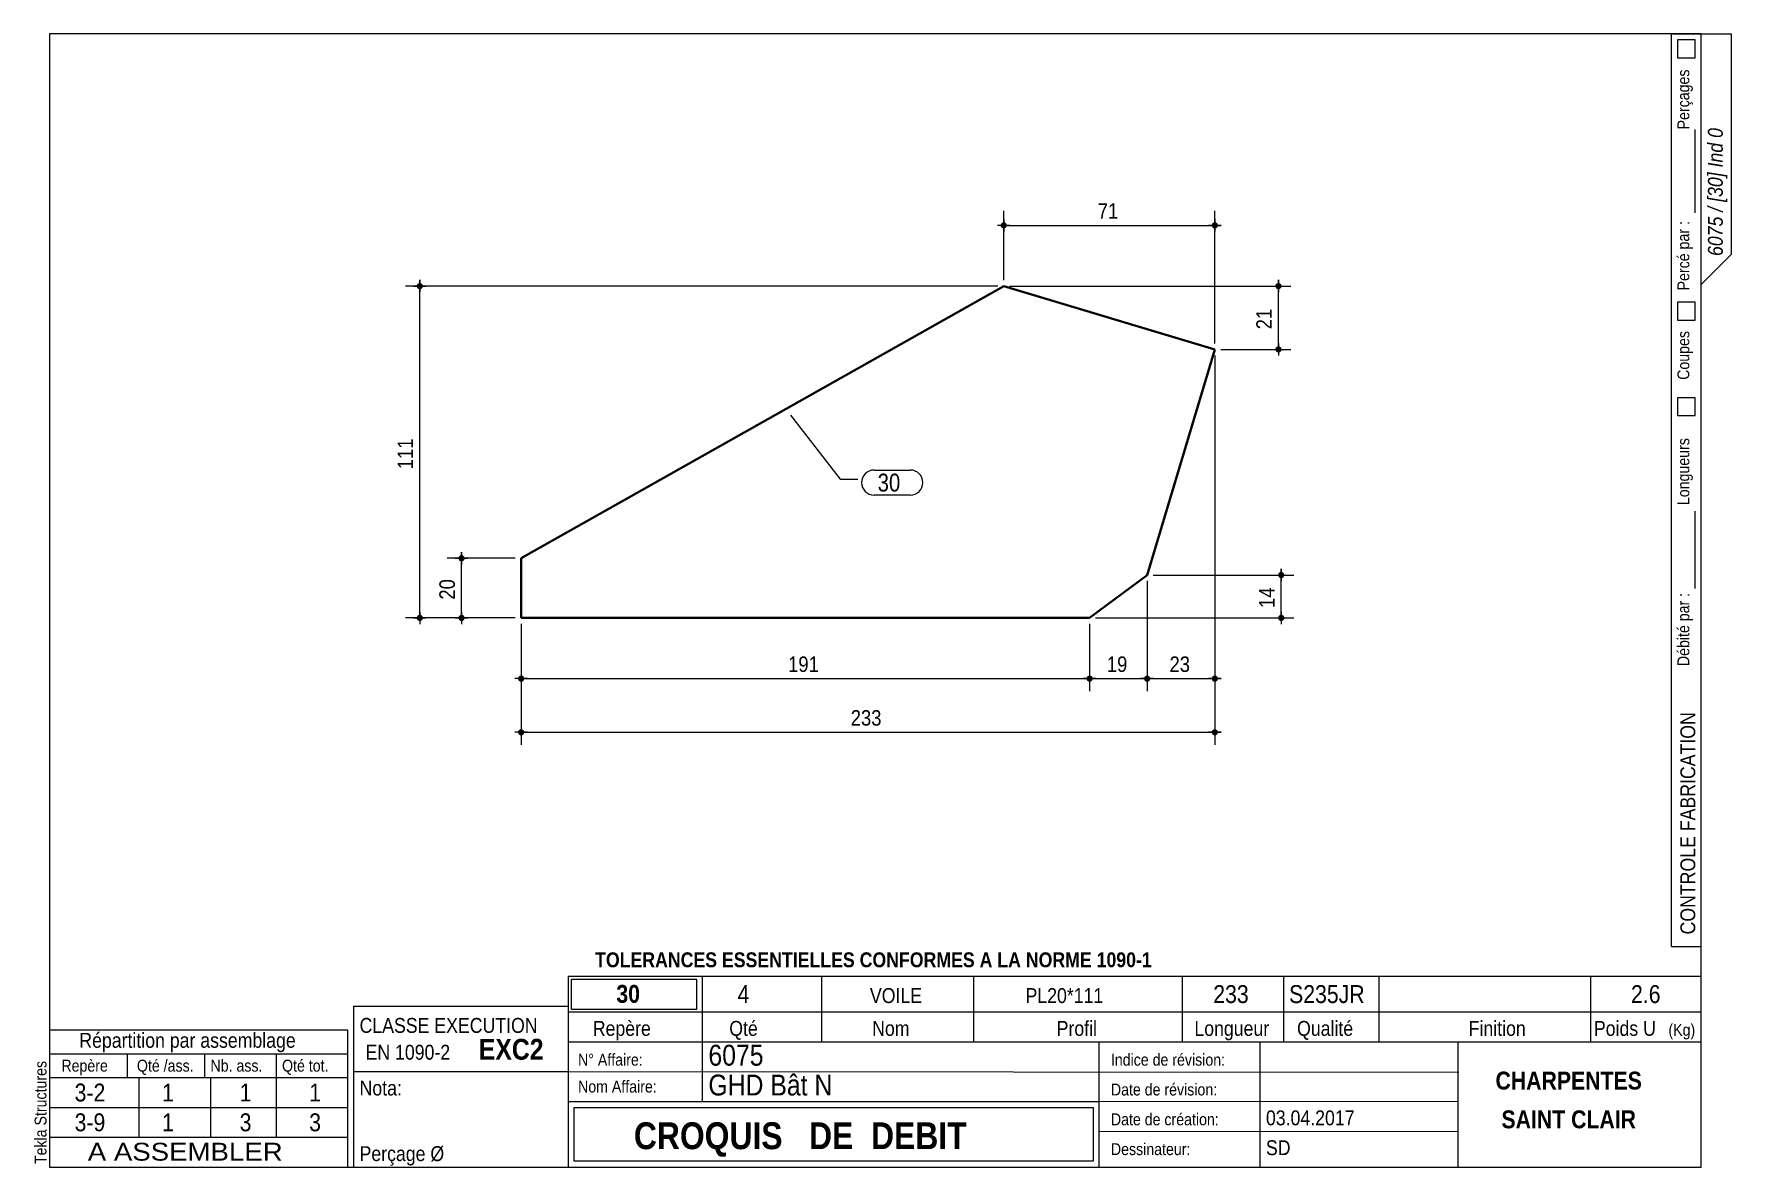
# Model space of a CAD drawing. Header units: millimetres. Extents: x 2 to 287, y 5 to 195.
import ezdxf

# ---------------------------------------------------------------- set-up
doc = ezdxf.new("R2010")
doc.units = ezdxf.units.MM
for name, color, linetype, lineweight in [('Autre type objet', 1, 'Continuous', 0), ('Cotation', 7, 'Continuous', 0), ('Feuille dessin', 5, 'Continuous', 0), ('Piece', 2, 'Continuous', 0), ('Repère pièce', 3, 'Continuous', 0)]:
    doc.layers.add(name, color=color, linetype=linetype, lineweight=lineweight)
doc.styles.add('ARIAL', font='ARIAL.TTF')
doc.styles.add('ARIAL_BOLD', font='ARIALBD.TTF')
doc.styles.add('ARIAL_ITALIC', font='ARIALI.TTF')
doc.styles.add('COMIC_SANS_MS', font='COMIC.TTF')

# ---------------------------------------------------------------- blocks, each defined once
blk = doc.blocks.new('*A1')
at = {"layer": 'Piece', "color": 2, "linetype": 'Continuous', "lineweight": 40}
for p, q in [((165.024998, 152.716762), (84.1, 107.083241)), ((200.429021, 142.097575), (165.024998, 152.716762)), ((189.080539, 104.267361), (200.429021, 142.097575)), ((84.1, 107.083241), (84.10052, 97.083238)), ((179.425531, 97.083238), (189.080539, 104.267361)), ((84.10052, 97.083238), (179.425531, 97.083238))]:
    blk.add_line(p, q, dxfattribs=at)
blk = doc.blocks.new('*A2')
at = {"layer": 'Feuille dessin', "linetype": 'Continuous', "lineweight": 0}
for p, q in [((282, 195), (5, 195)), ((5, 195), (5, 5)), ((282, 5), (282, 195)), ((5, 5), (282, 5))]:
    blk.add_line(p, q, dxfattribs=at)
at = {"layer": 'Feuille dessin', "style": 'ARIAL', "width": 0.85}
blk.add_text('Tekla Structures', height=2, rotation=90, dxfattribs=at).set_placement((4.5, 5.5))
blk = doc.blocks.new('*A3')
at = {"layer": 'Autre type objet', "linetype": 'Continuous', "lineweight": 0}
for p, q in [((56, 32), (92, 32)), ((56, 32), (56, 5)), ((92, 32), (92, 5)), ((56, 21), (92, 21)), ((56, 5), (92, 5))]:
    blk.add_line(p, q, dxfattribs=at)
at = {"layer": 'Autre type objet', "width": 0.85}
for s, height, style, p in [('CLASSE EXECUTION', 2.5, 'ARIAL', (57, 27.5)), ('EXC2', 3.5, 'ARIAL_BOLD', (77, 23)), ('EN 1090-2', 2.5, 'ARIAL', (58, 23)), ('Nota:', 2.5, 'ARIAL', (57, 17)), ('Perçage Ø', 2.5, 'ARIAL', (57, 6))]:
    blk.add_text(s, height=height, dxfattribs=dict(at, style=style)).set_placement(p)
blk = doc.blocks.new('*A4')
at = {"layer": 'Autre type objet', "linetype": 'Continuous', "lineweight": 0}
for p, q in [((5, 28), (55, 28)), ((5, 28), (5, 20)), ((55, 28), (55, 20)), ((5, 24), (55, 24)), ((18, 24), (18, 20)), ((31, 24), (31, 20)), ((43, 24), (43, 20)), ((5, 20), (55, 20)), ((5, 20), (5, 15)), ((20, 20), (20, 15)), ((32, 20), (32, 15)), ((43, 20), (43, 15)), ((55, 20), (55, 15)), ((5, 15), (55, 15)), ((5, 15), (5, 10)), ((20, 15), (20, 10)), ((32, 15), (32, 10)), ((43, 15), (43, 10)), ((55, 15), (55, 10)), ((5, 10), (55, 10))]:
    blk.add_line(p, q, dxfattribs=at)
at = {"layer": 'Autre type objet', "style": 'ARIAL', "width": 0.85}
for s, height, p in [('Répartition par assemblage', 2.5, (10, 25)), ('Repère', 2, (7, 21)), ('Qté /ass.', 2, (19.663086, 21)), ('Nb. ass.', 2, (32, 21)), ('Qté tot.', 2, (44, 21)), ('3-2', 3, (9.215576, 16)), ('1', 3, (23.885986, 16)), ('1', 3, (36.889404, 16)), ('1', 3, (48.551514, 16)), ('3-9', 3, (9.215576, 11)), ('1', 3, (23.885986, 11)), ('3', 3, (36.889404, 11)), ('3', 3, (48.551514, 11))]:
    blk.add_text(s, height=height, dxfattribs=at).set_placement(p)
blk = doc.blocks.new('*A5')
at = {"layer": 'Autre type objet', "linetype": 'Continuous', "lineweight": 0}
for p, q in [((277, 42), (277, 195)), ((277, 195), (287, 195)), ((278, 194), (278, 191)), ((281, 194), (278, 194)), ((281, 191), (281, 194)), ((282, 42), (282, 195)), ((287, 195), (287, 158)), ((278, 191), (281, 191)), ((281, 165), (281, 179)), ((287, 158), (282, 153)), ((278, 150), (278, 147)), ((281, 150), (278, 150)), ((281, 147), (281, 150)), ((278, 147), (281, 147)), ((278, 134), (278, 131)), ((281, 134), (278, 134)), ((281, 131), (281, 134)), ((278, 131), (281, 131)), ((281, 102), (281, 115)), ((277, 42), (282, 42))]:
    blk.add_line(p, q, dxfattribs=at)
at = {"layer": 'Autre type objet', "width": 0.85}
for s, height, style, p in [('Perçages', 2, 'ARIAL', (280, 179)), ('6075 / [30] Ind 0', 2.5, 'ARIAL_ITALIC', (285.619109, 157.760245)), ('Percé par :', 2, 'ARIAL', (280, 152)), ('Coupes', 2, 'ARIAL', (280, 137)), ('Longueurs', 2, 'ARIAL', (280, 116)), ('Débité par :', 2, 'ARIAL', (280, 89)), ('CONTROLE FABRICATION', 2.5, 'ARIAL', (281, 44))]:
    blk.add_text(s, height=height, rotation=90, dxfattribs=dict(at, style=style)).set_placement(p)
blk = doc.blocks.new('*A6')
at = {"layer": 'Autre type objet', "linetype": 'Continuous', "lineweight": 0}
for p, q in [((92, 37), (282, 37)), ((92, 37), (92, 31)), ((114.5, 31), (114.5, 37)), ((134.5, 31), (134.5, 37)), ((160, 31), (160, 37)), ((195, 31), (195, 37)), ((212, 31), (212, 37)), ((228, 31), (228, 37)), ((263.5, 31), (263.5, 37)), ((282, 31), (282, 37)), ((92.51953, 36.5), (113.5, 36.5)), ((92.51953, 31.394341), (92.51953, 36.5)), ((113.5, 36.5), (113.5, 31.394341)), ((113.5, 31.394341), (92.51953, 31.394341)), ((92, 31), (282, 31)), ((92, 31), (92, 5)), ((114.5, 16), (114.5, 31)), ((134.5, 26), (134.5, 31)), ((160, 26), (160, 31)), ((195, 26), (195, 31)), ((212, 26), (212, 31)), ((228, 26), (228, 31)), ((263.5, 26), (263.5, 31)), ((282, 5), (282, 31)), ((92, 26), (282, 26)), ((181, 26), (181, 5)), ((208, 26), (208, 5)), ((241.262466, 5), (241.262466, 26)), ((92, 21), (241.327069, 20.935451)), ((92, 16), (181, 16)), ((93, 15), (180, 15)), ((93, 6), (93, 15)), ((180, 15), (180, 6)), ((181, 16), (241.297815, 16.021151)), ((181, 11), (241.217807, 10.969512)), ((180, 6), (93, 6)), ((92, 5), (282, 5))]:
    blk.add_line(p, q, dxfattribs=at)
at = {"layer": 'Autre type objet', "width": 0.85}
for s, height, style, p in [('TOLERANCES ESSENTIELLES CONFORMES A LA NORME 1090-1', 2.5, 'ARIAL_BOLD', (96.5, 38.5)), ('30', 3, 'ARIAL_BOLD', (100.064045, 32.540141)), ('4', 3, 'ARIAL', (120.389893, 32.5)), ('VOILE', 2.5, 'ARIAL', (142.58667, 32.5)), ('PL20*111', 2.5, 'ARIAL', (168.683716, 32.5)), ('233', 3, 'ARIAL', (200.165771, 32.5)), ('S235JR', 3, 'ARIAL', (212.880127, 32.5)), ('2.6', 3, 'ARIAL', (270.222412, 32.5)), ('Repère', 2.5, 'ARIAL', (96.112978, 27)), ('Qté', 2.5, 'ARIAL', (119, 27)), ('Nom', 2.5, 'ARIAL', (142.961426, 27)), ('Profil', 2.5, 'ARIAL', (173.903564, 27)), ('Longueur', 2.5, 'ARIAL', (197, 27)), ('Qualité', 2.5, 'ARIAL', (214.218018, 27)), ('Finition', 2.5, 'ARIAL', (243, 27)), ('Poids U', 2.5, 'ARIAL', (264, 27)), ('(Kg)', 2, 'ARIAL', (276.5, 27)), ('N° Affaire:', 2, 'ARIAL', (93.640566, 22)), ('6075', 3.5, 'ARIAL', (115.5, 22)), ('Indice de révision:', 2, 'ARIAL', (183, 22)), ('GHD Bât N', 3.5, 'ARIAL', (115.5, 17)), ('CHARPENTES', 3, 'ARIAL_BOLD', (247.5, 18)), ('Nom Affaire:', 2, 'ARIAL', (93.640566, 17.5)), ('Date de révision:', 2, 'ARIAL', (183, 17)), ('03.04.2017', 2.5, 'ARIAL', (209, 12)), ('SAINT CLAIR', 3, 'ARIAL_BOLD', (248.5, 11.5)), ('CROQUIS   DE  DEBIT', 4.5, 'ARIAL_BOLD', (103, 8)), ('Date de création:', 2, 'ARIAL', (183, 12)), ('Dessinateur:', 2, 'ARIAL', (183, 7)), ('SD', 2.5, 'ARIAL', (209, 7))]:
    blk.add_text(s, height=height, dxfattribs=dict(at, style=style)).set_placement(p)
blk = doc.blocks.new('*A7')
at = {"layer": 'Autre type objet', "linetype": 'Continuous', "lineweight": 0}
for p, q in [((5, 10), (55, 10)), ((5, 10), (5, 5)), ((55, 10), (55, 5)), ((5, 5), (55, 5))]:
    blk.add_line(p, q, dxfattribs=at)
at = {"layer": 'Autre type objet', "style": 'ARIAL', "width": 1.105}
blk.add_text('A ASSEMBLER', height=3, dxfattribs=at).set_placement((11.423651, 6.073465))
blk = doc.blocks.new('*A8')
at = {"layer": 'Cotation'}
for points in [[(67.07, 152.2), (67.05, 152.2), (67.02, 152.2), (67, 152.21), (66.97, 152.21), (66.95, 152.22), (66.92, 152.23), (66.9, 152.24), (66.88, 152.25), (66.85, 152.26), (66.83, 152.27), (66.81, 152.28), (66.79, 152.3), (66.77, 152.31), (66.75, 152.33), (66.73, 152.35), (66.71, 152.37), (66.7, 152.39), (66.68, 152.41), (66.67, 152.43), (66.65, 152.45), (66.64, 152.47), (66.63, 152.49), (66.62, 152.52), (66.61, 152.54), (66.6, 152.57), (66.6, 152.59), (66.59, 152.62), (66.59, 152.64), (66.58, 152.67), (66.58, 152.69), (66.58, 152.72), (66.58, 152.74), (66.58, 152.77), (66.59, 152.79), (66.59, 152.82), (66.6, 152.84), (66.6, 152.87), (66.61, 152.89), (66.62, 152.92), (66.63, 152.94), (66.64, 152.96), (66.65, 152.98), (66.67, 153.01), (66.68, 153.03), (66.7, 153.05), (66.71, 153.07), (66.73, 153.08), (66.75, 153.1), (66.77, 153.12), (66.79, 153.13), (66.81, 153.15), (66.83, 153.16), (66.85, 153.18), (66.88, 153.19), (66.9, 153.2), (66.92, 153.21), (66.95, 153.21), (66.97, 153.22), (67, 153.23), (67.02, 153.23), (67.05, 153.23), (67.07, 153.24), (67.1, 153.24), (67.13, 153.24), (67.15, 153.23), (67.18, 153.23), (67.2, 153.23), (67.23, 153.22), (67.25, 153.21), (67.28, 153.21), (67.3, 153.2), (67.32, 153.19), (67.35, 153.18), (67.37, 153.16), (67.39, 153.15), (67.41, 153.13), (67.43, 153.12), (67.45, 153.1), (67.47, 153.08), (67.49, 153.07), (67.5, 153.05), (67.52, 153.03), (67.53, 153.01), (67.55, 152.98), (67.56, 152.96), (67.57, 152.94), (67.58, 152.92), (67.59, 152.89), (67.6, 152.87), (67.6, 152.84), (67.61, 152.82), (67.61, 152.79), (67.62, 152.77), (67.62, 152.74), (67.62, 152.72), (67.62, 152.69), (67.62, 152.67), (67.61, 152.64), (67.61, 152.62), (67.6, 152.59), (67.6, 152.57), (67.59, 152.54), (67.58, 152.52), (67.57, 152.49), (67.56, 152.47), (67.55, 152.45), (67.53, 152.43), (67.52, 152.41), (67.5, 152.39), (67.49, 152.37), (67.47, 152.35), (67.45, 152.33), (67.43, 152.31), (67.41, 152.3), (67.39, 152.28), (67.37, 152.27), (67.35, 152.26), (67.32, 152.25), (67.3, 152.24), (67.28, 152.23), (67.25, 152.22), (67.23, 152.21), (67.2, 152.21), (67.18, 152.2), (67.15, 152.2), (67.13, 152.2), (67.1, 152.2)], [(67.07, 96.56), (67.05, 96.57), (67.02, 96.57), (67, 96.57), (66.97, 96.58), (66.95, 96.59), (66.92, 96.59), (66.9, 96.6), (66.88, 96.61), (66.85, 96.62), (66.83, 96.64), (66.81, 96.65), (66.79, 96.67), (66.77, 96.68), (66.75, 96.7), (66.73, 96.72), (66.71, 96.73), (66.7, 96.75), (66.68, 96.77), (66.67, 96.79), (66.65, 96.82), (66.64, 96.84), (66.63, 96.86), (66.62, 96.88), (66.61, 96.91), (66.6, 96.93), (66.6, 96.96), (66.59, 96.98), (66.59, 97.01), (66.58, 97.03), (66.58, 97.06), (66.58, 97.08), (66.58, 97.11), (66.58, 97.13), (66.59, 97.16), (66.59, 97.18), (66.6, 97.21), (66.6, 97.23), (66.61, 97.26), (66.62, 97.28), (66.63, 97.31), (66.64, 97.33), (66.65, 97.35), (66.67, 97.37), (66.68, 97.39), (66.7, 97.41), (66.71, 97.43), (66.73, 97.45), (66.75, 97.47), (66.77, 97.49), (66.79, 97.5), (66.81, 97.52), (66.83, 97.53), (66.85, 97.54), (66.88, 97.55), (66.9, 97.56), (66.92, 97.57), (66.95, 97.58), (66.97, 97.59), (67, 97.59), (67.02, 97.6), (67.05, 97.6), (67.07, 97.6), (67.1, 97.6), (67.13, 97.6), (67.15, 97.6), (67.18, 97.6), (67.2, 97.59), (67.23, 97.59), (67.25, 97.58), (67.28, 97.57), (67.3, 97.56), (67.32, 97.55), (67.35, 97.54), (67.37, 97.53), (67.39, 97.52), (67.41, 97.5), (67.43, 97.49), (67.45, 97.47), (67.47, 97.45), (67.49, 97.43), (67.5, 97.41), (67.52, 97.39), (67.53, 97.37), (67.55, 97.35), (67.56, 97.33), (67.57, 97.31), (67.58, 97.28), (67.59, 97.26), (67.6, 97.23), (67.6, 97.21), (67.61, 97.18), (67.61, 97.16), (67.62, 97.13), (67.62, 97.11), (67.62, 97.08), (67.62, 97.06), (67.62, 97.03), (67.61, 97.01), (67.61, 96.98), (67.6, 96.96), (67.6, 96.93), (67.59, 96.91), (67.58, 96.88), (67.57, 96.86), (67.56, 96.84), (67.55, 96.82), (67.53, 96.79), (67.52, 96.77), (67.5, 96.75), (67.49, 96.73), (67.47, 96.72), (67.45, 96.7), (67.43, 96.68), (67.41, 96.67), (67.39, 96.65), (67.37, 96.64), (67.35, 96.62), (67.32, 96.61), (67.3, 96.6), (67.28, 96.59), (67.25, 96.59), (67.23, 96.58), (67.2, 96.57), (67.18, 96.57), (67.15, 96.57), (67.13, 96.56), (67.1, 96.56)]]:
    blk.add_hatch(color=256, dxfattribs=at).paths.add_polyline_path(points, flags=17)
at = {"layer": 'Cotation', "linetype": 'Continuous', "lineweight": 0}
for p, q in [((67.1, 153.76), (67.1, 151.68)), ((67.1, 152.72), (67.1, 153.76)), ((164.02, 152.72), (64.68, 152.72)), ((66.06, 152.72), (68.14, 152.72)), ((67.1, 97.08), (67.1, 152.72)), ((83.1, 97.08), (64.68, 97.08)), ((66.06, 97.08), (68.14, 97.08)), ((67.1, 98.12), (67.1, 96.04)), ((67.1, 97.08), (67.1, 96.04))]:
    blk.add_line(p, q, dxfattribs=at)
at = {"layer": 'Cotation'}
for p in [(67.1, 152.72), (67.1, 97.08)]:
    blk.add_point(p, dxfattribs=at)
at = {"layer": 'Cotation', "style": 'ARIAL', "width": 0.85}
blk.add_text('111', height=2.6, rotation=90.0002, dxfattribs=at).set_placement((65.98, 122.01))
blk = doc.blocks.new('*A9')
at = {"layer": 'Cotation'}
for points in [[(74.07, 106.56), (74.05, 106.57), (74.02, 106.57), (74, 106.57), (73.97, 106.58), (73.95, 106.59), (73.92, 106.59), (73.9, 106.6), (73.88, 106.61), (73.85, 106.62), (73.83, 106.64), (73.81, 106.65), (73.79, 106.67), (73.77, 106.68), (73.75, 106.7), (73.73, 106.72), (73.71, 106.73), (73.7, 106.75), (73.68, 106.77), (73.67, 106.79), (73.65, 106.82), (73.64, 106.84), (73.63, 106.86), (73.62, 106.88), (73.61, 106.91), (73.6, 106.93), (73.6, 106.96), (73.59, 106.98), (73.59, 107.01), (73.58, 107.03), (73.58, 107.06), (73.58, 107.08), (73.58, 107.11), (73.58, 107.13), (73.59, 107.16), (73.59, 107.18), (73.6, 107.21), (73.6, 107.23), (73.61, 107.26), (73.62, 107.28), (73.63, 107.31), (73.64, 107.33), (73.65, 107.35), (73.67, 107.37), (73.68, 107.39), (73.7, 107.41), (73.71, 107.43), (73.73, 107.45), (73.75, 107.47), (73.77, 107.49), (73.79, 107.5), (73.81, 107.52), (73.83, 107.53), (73.85, 107.54), (73.88, 107.55), (73.9, 107.56), (73.92, 107.57), (73.95, 107.58), (73.97, 107.59), (74, 107.59), (74.02, 107.6), (74.05, 107.6), (74.07, 107.6), (74.1, 107.6), (74.13, 107.6), (74.15, 107.6), (74.18, 107.6), (74.2, 107.59), (74.23, 107.59), (74.25, 107.58), (74.28, 107.57), (74.3, 107.56), (74.32, 107.55), (74.35, 107.54), (74.37, 107.53), (74.39, 107.52), (74.41, 107.5), (74.43, 107.49), (74.45, 107.47), (74.47, 107.45), (74.49, 107.43), (74.5, 107.41), (74.52, 107.39), (74.53, 107.37), (74.55, 107.35), (74.56, 107.33), (74.57, 107.31), (74.58, 107.28), (74.59, 107.26), (74.6, 107.23), (74.6, 107.21), (74.61, 107.18), (74.61, 107.16), (74.62, 107.13), (74.62, 107.11), (74.62, 107.08), (74.62, 107.06), (74.62, 107.03), (74.61, 107.01), (74.61, 106.98), (74.6, 106.96), (74.6, 106.93), (74.59, 106.91), (74.58, 106.88), (74.57, 106.86), (74.56, 106.84), (74.55, 106.82), (74.53, 106.79), (74.52, 106.77), (74.5, 106.75), (74.49, 106.73), (74.47, 106.72), (74.45, 106.7), (74.43, 106.68), (74.41, 106.67), (74.39, 106.65), (74.37, 106.64), (74.35, 106.62), (74.32, 106.61), (74.3, 106.6), (74.28, 106.59), (74.25, 106.59), (74.23, 106.58), (74.2, 106.57), (74.18, 106.57), (74.15, 106.57), (74.13, 106.56), (74.1, 106.56)], [(74.07, 96.56), (74.05, 96.57), (74.02, 96.57), (74, 96.57), (73.97, 96.58), (73.95, 96.59), (73.92, 96.59), (73.9, 96.6), (73.88, 96.61), (73.85, 96.62), (73.83, 96.64), (73.81, 96.65), (73.79, 96.67), (73.77, 96.68), (73.75, 96.7), (73.73, 96.72), (73.71, 96.73), (73.7, 96.75), (73.68, 96.77), (73.67, 96.79), (73.65, 96.82), (73.64, 96.84), (73.63, 96.86), (73.62, 96.88), (73.61, 96.91), (73.6, 96.93), (73.6, 96.96), (73.59, 96.98), (73.59, 97.01), (73.58, 97.03), (73.58, 97.06), (73.58, 97.08), (73.58, 97.11), (73.58, 97.13), (73.59, 97.16), (73.59, 97.18), (73.6, 97.21), (73.6, 97.23), (73.61, 97.26), (73.62, 97.28), (73.63, 97.31), (73.64, 97.33), (73.65, 97.35), (73.67, 97.37), (73.68, 97.39), (73.7, 97.41), (73.71, 97.43), (73.73, 97.45), (73.75, 97.47), (73.77, 97.49), (73.79, 97.5), (73.81, 97.52), (73.83, 97.53), (73.85, 97.54), (73.88, 97.55), (73.9, 97.56), (73.92, 97.57), (73.95, 97.58), (73.97, 97.59), (74, 97.59), (74.02, 97.6), (74.05, 97.6), (74.07, 97.6), (74.1, 97.6), (74.13, 97.6), (74.15, 97.6), (74.18, 97.6), (74.2, 97.59), (74.23, 97.59), (74.25, 97.58), (74.28, 97.57), (74.3, 97.56), (74.32, 97.55), (74.35, 97.54), (74.37, 97.53), (74.39, 97.52), (74.41, 97.5), (74.43, 97.49), (74.45, 97.47), (74.47, 97.45), (74.49, 97.43), (74.5, 97.41), (74.52, 97.39), (74.53, 97.37), (74.55, 97.35), (74.56, 97.33), (74.57, 97.31), (74.58, 97.28), (74.59, 97.26), (74.6, 97.23), (74.6, 97.21), (74.61, 97.18), (74.61, 97.16), (74.62, 97.13), (74.62, 97.11), (74.62, 97.08), (74.62, 97.06), (74.62, 97.03), (74.61, 97.01), (74.61, 96.98), (74.6, 96.96), (74.6, 96.93), (74.59, 96.91), (74.58, 96.88), (74.57, 96.86), (74.56, 96.84), (74.55, 96.82), (74.53, 96.79), (74.52, 96.77), (74.5, 96.75), (74.49, 96.73), (74.47, 96.72), (74.45, 96.7), (74.43, 96.68), (74.41, 96.67), (74.39, 96.65), (74.37, 96.64), (74.35, 96.62), (74.32, 96.61), (74.3, 96.6), (74.28, 96.59), (74.25, 96.59), (74.23, 96.58), (74.2, 96.57), (74.18, 96.57), (74.15, 96.57), (74.13, 96.56), (74.1, 96.56)]]:
    blk.add_hatch(color=256, dxfattribs=at).paths.add_polyline_path(points, flags=17)
at = {"layer": 'Cotation', "linetype": 'Continuous', "lineweight": 0}
for p, q in [((83.1, 107.08), (71.68, 107.08)), ((73.06, 107.08), (75.14, 107.08)), ((74.1, 108.12), (74.1, 106.04)), ((74.1, 107.08), (74.1, 108.12)), ((74.1, 97.08), (74.1, 107.08)), ((83.1, 97.08), (71.68, 97.08)), ((73.06, 97.08), (75.14, 97.08)), ((74.1, 98.12), (74.1, 96.04)), ((74.1, 97.08), (74.1, 96.04))]:
    blk.add_line(p, q, dxfattribs=at)
at = {"layer": 'Cotation'}
for p in [(74.1, 107.08), (74.1, 97.08)]:
    blk.add_point(p, dxfattribs=at)
at = {"layer": 'Cotation', "style": 'ARIAL', "width": 0.85}
blk.add_text('20', height=2.6, rotation=90.0002, dxfattribs=at).set_placement((72.98, 100.15))
blk = doc.blocks.new('*A10')
at = {"layer": 'Cotation'}
for points in [[(211.54, 103.75), (211.52, 103.75), (211.49, 103.75), (211.47, 103.76), (211.44, 103.76), (211.42, 103.77), (211.39, 103.78), (211.37, 103.79), (211.35, 103.8), (211.32, 103.81), (211.3, 103.82), (211.28, 103.83), (211.26, 103.85), (211.24, 103.87), (211.22, 103.88), (211.2, 103.9), (211.18, 103.92), (211.17, 103.94), (211.15, 103.96), (211.14, 103.98), (211.12, 104), (211.11, 104.02), (211.1, 104.05), (211.09, 104.07), (211.08, 104.09), (211.07, 104.12), (211.07, 104.14), (211.06, 104.17), (211.06, 104.19), (211.05, 104.22), (211.05, 104.24), (211.05, 104.27), (211.05, 104.29), (211.05, 104.32), (211.06, 104.34), (211.06, 104.37), (211.07, 104.39), (211.07, 104.42), (211.08, 104.44), (211.09, 104.47), (211.1, 104.49), (211.11, 104.51), (211.12, 104.53), (211.14, 104.56), (211.15, 104.58), (211.17, 104.6), (211.18, 104.62), (211.2, 104.64), (211.22, 104.65), (211.24, 104.67), (211.26, 104.69), (211.28, 104.7), (211.3, 104.71), (211.32, 104.73), (211.35, 104.74), (211.37, 104.75), (211.39, 104.76), (211.42, 104.76), (211.44, 104.77), (211.47, 104.78), (211.49, 104.78), (211.52, 104.78), (211.54, 104.79), (211.57, 104.79), (211.6, 104.79), (211.62, 104.78), (211.65, 104.78), (211.67, 104.78), (211.7, 104.77), (211.72, 104.76), (211.75, 104.76), (211.77, 104.75), (211.79, 104.74), (211.82, 104.73), (211.84, 104.71), (211.86, 104.7), (211.88, 104.69), (211.9, 104.67), (211.92, 104.65), (211.94, 104.64), (211.96, 104.62), (211.97, 104.6), (211.99, 104.58), (212, 104.56), (212.02, 104.53), (212.03, 104.51), (212.04, 104.49), (212.05, 104.47), (212.06, 104.44), (212.07, 104.42), (212.07, 104.39), (212.08, 104.37), (212.08, 104.34), (212.09, 104.32), (212.09, 104.29), (212.09, 104.27), (212.09, 104.24), (212.09, 104.22), (212.08, 104.19), (212.08, 104.17), (212.07, 104.14), (212.07, 104.12), (212.06, 104.09), (212.05, 104.07), (212.04, 104.05), (212.03, 104.02), (212.02, 104), (212, 103.98), (211.99, 103.96), (211.97, 103.94), (211.96, 103.92), (211.94, 103.9), (211.92, 103.88), (211.9, 103.87), (211.88, 103.85), (211.86, 103.83), (211.84, 103.82), (211.82, 103.81), (211.79, 103.8), (211.77, 103.79), (211.75, 103.78), (211.72, 103.77), (211.7, 103.76), (211.67, 103.76), (211.65, 103.75), (211.62, 103.75), (211.6, 103.75), (211.57, 103.75)], [(211.54, 96.56), (211.52, 96.57), (211.49, 96.57), (211.47, 96.57), (211.44, 96.58), (211.42, 96.59), (211.39, 96.59), (211.37, 96.6), (211.35, 96.61), (211.32, 96.62), (211.3, 96.64), (211.28, 96.65), (211.26, 96.67), (211.24, 96.68), (211.22, 96.7), (211.2, 96.72), (211.18, 96.73), (211.17, 96.75), (211.15, 96.77), (211.14, 96.79), (211.12, 96.82), (211.11, 96.84), (211.1, 96.86), (211.09, 96.88), (211.08, 96.91), (211.07, 96.93), (211.07, 96.96), (211.06, 96.98), (211.06, 97.01), (211.05, 97.03), (211.05, 97.06), (211.05, 97.08), (211.05, 97.11), (211.05, 97.13), (211.06, 97.16), (211.06, 97.18), (211.07, 97.21), (211.07, 97.23), (211.08, 97.26), (211.09, 97.28), (211.1, 97.31), (211.11, 97.33), (211.12, 97.35), (211.14, 97.37), (211.15, 97.39), (211.17, 97.41), (211.18, 97.43), (211.2, 97.45), (211.22, 97.47), (211.24, 97.49), (211.26, 97.5), (211.28, 97.52), (211.3, 97.53), (211.32, 97.54), (211.35, 97.55), (211.37, 97.56), (211.39, 97.57), (211.42, 97.58), (211.44, 97.59), (211.47, 97.59), (211.49, 97.6), (211.52, 97.6), (211.54, 97.6), (211.57, 97.6), (211.6, 97.6), (211.62, 97.6), (211.65, 97.6), (211.67, 97.59), (211.7, 97.59), (211.72, 97.58), (211.75, 97.57), (211.77, 97.56), (211.79, 97.55), (211.82, 97.54), (211.84, 97.53), (211.86, 97.52), (211.88, 97.5), (211.9, 97.49), (211.92, 97.47), (211.94, 97.45), (211.96, 97.43), (211.97, 97.41), (211.99, 97.39), (212, 97.37), (212.02, 97.35), (212.03, 97.33), (212.04, 97.31), (212.05, 97.28), (212.06, 97.26), (212.07, 97.23), (212.07, 97.21), (212.08, 97.18), (212.08, 97.16), (212.09, 97.13), (212.09, 97.11), (212.09, 97.08), (212.09, 97.06), (212.09, 97.03), (212.08, 97.01), (212.08, 96.98), (212.07, 96.96), (212.07, 96.93), (212.06, 96.91), (212.05, 96.88), (212.04, 96.86), (212.03, 96.84), (212.02, 96.82), (212, 96.79), (211.99, 96.77), (211.97, 96.75), (211.96, 96.73), (211.94, 96.72), (211.92, 96.7), (211.9, 96.68), (211.88, 96.67), (211.86, 96.65), (211.84, 96.64), (211.82, 96.62), (211.79, 96.61), (211.77, 96.6), (211.75, 96.59), (211.72, 96.59), (211.7, 96.58), (211.67, 96.57), (211.65, 96.57), (211.62, 96.57), (211.6, 96.56), (211.57, 96.56)]]:
    blk.add_hatch(color=256, dxfattribs=at).paths.add_polyline_path(points, flags=17)
at = {"layer": 'Cotation', "linetype": 'Continuous', "lineweight": 0}
for p, q in [((211.57, 105.31), (211.57, 103.23)), ((211.57, 104.27), (211.57, 105.31)), ((190.08, 104.27), (213.65, 104.27)), ((210.53, 104.27), (212.61, 104.27)), ((211.57, 97.08), (211.57, 104.27)), ((180.43, 97.08), (213.65, 97.08)), ((210.53, 97.08), (212.61, 97.08)), ((211.57, 98.12), (211.57, 96.04)), ((211.57, 97.08), (211.57, 96.04))]:
    blk.add_line(p, q, dxfattribs=at)
at = {"layer": 'Cotation'}
for p in [(211.57, 104.27), (211.57, 97.08)]:
    blk.add_point(p, dxfattribs=at)
at = {"layer": 'Cotation', "style": 'ARIAL', "width": 0.85}
blk.add_text('14', height=2.6, rotation=90.0002, dxfattribs=at).set_placement((210.45, 98.75))
blk = doc.blocks.new('*A11')
at = {"layer": 'Cotation'}
for points in [[(211.07, 152.2), (211.05, 152.2), (211.02, 152.2), (211, 152.21), (210.97, 152.21), (210.95, 152.22), (210.92, 152.23), (210.9, 152.24), (210.88, 152.25), (210.85, 152.26), (210.83, 152.27), (210.81, 152.28), (210.79, 152.3), (210.77, 152.31), (210.75, 152.33), (210.73, 152.35), (210.71, 152.37), (210.7, 152.39), (210.68, 152.41), (210.67, 152.43), (210.65, 152.45), (210.64, 152.47), (210.63, 152.49), (210.62, 152.52), (210.61, 152.54), (210.6, 152.57), (210.6, 152.59), (210.59, 152.62), (210.59, 152.64), (210.58, 152.67), (210.58, 152.69), (210.58, 152.72), (210.58, 152.74), (210.58, 152.77), (210.59, 152.79), (210.59, 152.82), (210.6, 152.84), (210.6, 152.87), (210.61, 152.89), (210.62, 152.92), (210.63, 152.94), (210.64, 152.96), (210.65, 152.98), (210.67, 153.01), (210.68, 153.03), (210.7, 153.05), (210.71, 153.07), (210.73, 153.08), (210.75, 153.1), (210.77, 153.12), (210.79, 153.13), (210.81, 153.15), (210.83, 153.16), (210.85, 153.18), (210.88, 153.19), (210.9, 153.2), (210.92, 153.21), (210.95, 153.21), (210.97, 153.22), (211, 153.23), (211.02, 153.23), (211.05, 153.23), (211.07, 153.24), (211.1, 153.24), (211.13, 153.24), (211.15, 153.23), (211.18, 153.23), (211.2, 153.23), (211.23, 153.22), (211.25, 153.21), (211.28, 153.21), (211.3, 153.2), (211.32, 153.19), (211.35, 153.18), (211.37, 153.16), (211.39, 153.15), (211.41, 153.13), (211.43, 153.12), (211.45, 153.1), (211.47, 153.08), (211.49, 153.07), (211.5, 153.05), (211.52, 153.03), (211.53, 153.01), (211.55, 152.98), (211.56, 152.96), (211.57, 152.94), (211.58, 152.92), (211.59, 152.89), (211.6, 152.87), (211.6, 152.84), (211.61, 152.82), (211.61, 152.79), (211.62, 152.77), (211.62, 152.74), (211.62, 152.72), (211.62, 152.69), (211.62, 152.67), (211.61, 152.64), (211.61, 152.62), (211.6, 152.59), (211.6, 152.57), (211.59, 152.54), (211.58, 152.52), (211.57, 152.49), (211.56, 152.47), (211.55, 152.45), (211.53, 152.43), (211.52, 152.41), (211.5, 152.39), (211.49, 152.37), (211.47, 152.35), (211.45, 152.33), (211.43, 152.31), (211.41, 152.3), (211.39, 152.28), (211.37, 152.27), (211.35, 152.26), (211.32, 152.25), (211.3, 152.24), (211.28, 152.23), (211.25, 152.22), (211.23, 152.21), (211.2, 152.21), (211.18, 152.2), (211.15, 152.2), (211.13, 152.2), (211.1, 152.2)], [(211.07, 141.58), (211.05, 141.58), (211.02, 141.58), (211, 141.59), (210.97, 141.59), (210.95, 141.6), (210.92, 141.61), (210.9, 141.62), (210.88, 141.63), (210.85, 141.64), (210.83, 141.65), (210.81, 141.67), (210.79, 141.68), (210.77, 141.7), (210.75, 141.71), (210.73, 141.73), (210.71, 141.75), (210.7, 141.77), (210.68, 141.79), (210.67, 141.81), (210.65, 141.83), (210.64, 141.85), (210.63, 141.88), (210.62, 141.9), (210.61, 141.92), (210.6, 141.95), (210.6, 141.97), (210.59, 142), (210.59, 142.02), (210.58, 142.05), (210.58, 142.07), (210.58, 142.1), (210.58, 142.12), (210.58, 142.15), (210.59, 142.17), (210.59, 142.2), (210.6, 142.22), (210.6, 142.25), (210.61, 142.27), (210.62, 142.3), (210.63, 142.32), (210.64, 142.34), (210.65, 142.36), (210.67, 142.39), (210.68, 142.41), (210.7, 142.43), (210.71, 142.45), (210.73, 142.47), (210.75, 142.48), (210.77, 142.5), (210.79, 142.52), (210.81, 142.53), (210.83, 142.54), (210.85, 142.56), (210.88, 142.57), (210.9, 142.58), (210.92, 142.59), (210.95, 142.6), (210.97, 142.6), (211, 142.61), (211.02, 142.61), (211.05, 142.62), (211.07, 142.62), (211.1, 142.62), (211.13, 142.62), (211.15, 142.62), (211.18, 142.61), (211.2, 142.61), (211.23, 142.6), (211.25, 142.6), (211.28, 142.59), (211.3, 142.58), (211.32, 142.57), (211.35, 142.56), (211.37, 142.54), (211.39, 142.53), (211.41, 142.52), (211.43, 142.5), (211.45, 142.48), (211.47, 142.47), (211.49, 142.45), (211.5, 142.43), (211.52, 142.41), (211.53, 142.39), (211.55, 142.36), (211.56, 142.34), (211.57, 142.32), (211.58, 142.3), (211.59, 142.27), (211.6, 142.25), (211.6, 142.22), (211.61, 142.2), (211.61, 142.17), (211.62, 142.15), (211.62, 142.12), (211.62, 142.1), (211.62, 142.07), (211.62, 142.05), (211.61, 142.02), (211.61, 142), (211.6, 141.97), (211.6, 141.95), (211.59, 141.92), (211.58, 141.9), (211.57, 141.88), (211.56, 141.85), (211.55, 141.83), (211.53, 141.81), (211.52, 141.79), (211.5, 141.77), (211.49, 141.75), (211.47, 141.73), (211.45, 141.71), (211.43, 141.7), (211.41, 141.68), (211.39, 141.67), (211.37, 141.65), (211.35, 141.64), (211.32, 141.63), (211.3, 141.62), (211.28, 141.61), (211.25, 141.6), (211.23, 141.59), (211.2, 141.59), (211.18, 141.58), (211.15, 141.58), (211.13, 141.58), (211.1, 141.58)]]:
    blk.add_hatch(color=256, dxfattribs=at).paths.add_polyline_path(points, flags=17)
at = {"layer": 'Cotation', "linetype": 'Continuous', "lineweight": 0}
for p, q in [((211.1, 153.76), (211.1, 151.68)), ((211.1, 152.72), (211.1, 153.76)), ((166.02, 152.72), (213.18, 152.72)), ((210.06, 152.72), (212.14, 152.72)), ((211.1, 142.1), (211.1, 152.72)), ((211.1, 143.14), (211.1, 141.06)), ((201.43, 142.1), (213.18, 142.1)), ((210.06, 142.1), (212.14, 142.1)), ((211.1, 142.1), (211.1, 141.06))]:
    blk.add_line(p, q, dxfattribs=at)
at = {"layer": 'Cotation'}
for p in [(211.1, 152.72), (211.1, 142.1)]:
    blk.add_point(p, dxfattribs=at)
at = {"layer": 'Cotation', "style": 'ARIAL', "width": 0.85}
blk.add_text('21', height=2.6, rotation=90.0002, dxfattribs=at).set_placement((209.98, 145.48))
blk = doc.blocks.new('*A12')
at = {"layer": 'Cotation'}
for points in [[(84.08, 77.38), (84.05, 77.38), (84.02, 77.39), (84, 77.39), (83.97, 77.4), (83.95, 77.4), (83.93, 77.41), (83.9, 77.42), (83.88, 77.43), (83.86, 77.44), (83.83, 77.45), (83.81, 77.47), (83.79, 77.48), (83.77, 77.5), (83.75, 77.51), (83.73, 77.53), (83.72, 77.55), (83.7, 77.57), (83.68, 77.59), (83.67, 77.61), (83.65, 77.63), (83.64, 77.65), (83.63, 77.68), (83.62, 77.7), (83.61, 77.72), (83.6, 77.75), (83.6, 77.77), (83.59, 77.8), (83.59, 77.82), (83.58, 77.85), (83.58, 77.87), (83.58, 77.9), (83.58, 77.93), (83.58, 77.95), (83.59, 77.98), (83.59, 78), (83.6, 78.03), (83.6, 78.05), (83.61, 78.08), (83.62, 78.1), (83.63, 78.12), (83.64, 78.15), (83.65, 78.17), (83.67, 78.19), (83.68, 78.21), (83.7, 78.23), (83.72, 78.25), (83.73, 78.27), (83.75, 78.29), (83.77, 78.3), (83.79, 78.32), (83.81, 78.33), (83.83, 78.35), (83.86, 78.36), (83.88, 78.37), (83.9, 78.38), (83.93, 78.39), (83.95, 78.4), (83.97, 78.4), (84, 78.41), (84.02, 78.41), (84.05, 78.42), (84.08, 78.42), (84.1, 78.42), (84.13, 78.42), (84.15, 78.42), (84.18, 78.41), (84.2, 78.41), (84.23, 78.4), (84.25, 78.4), (84.28, 78.39), (84.3, 78.38), (84.32, 78.37), (84.35, 78.36), (84.37, 78.35), (84.39, 78.33), (84.41, 78.32), (84.43, 78.3), (84.45, 78.29), (84.47, 78.27), (84.49, 78.25), (84.5, 78.23), (84.52, 78.21), (84.53, 78.19), (84.55, 78.17), (84.56, 78.15), (84.57, 78.12), (84.58, 78.1), (84.59, 78.08), (84.6, 78.05), (84.6, 78.03), (84.61, 78), (84.61, 77.98), (84.62, 77.95), (84.62, 77.93), (84.62, 77.9), (84.62, 77.87), (84.62, 77.85), (84.61, 77.82), (84.61, 77.8), (84.6, 77.77), (84.6, 77.75), (84.59, 77.72), (84.58, 77.7), (84.57, 77.68), (84.56, 77.65), (84.55, 77.63), (84.53, 77.61), (84.52, 77.59), (84.5, 77.57), (84.49, 77.55), (84.47, 77.53), (84.45, 77.51), (84.43, 77.5), (84.41, 77.48), (84.39, 77.47), (84.37, 77.45), (84.35, 77.44), (84.32, 77.43), (84.3, 77.42), (84.28, 77.41), (84.25, 77.4), (84.23, 77.4), (84.2, 77.39), (84.18, 77.39), (84.15, 77.38), (84.13, 77.38), (84.1, 77.38)], [(200.4, 77.38), (200.38, 77.38), (200.35, 77.39), (200.33, 77.39), (200.3, 77.4), (200.28, 77.4), (200.25, 77.41), (200.23, 77.42), (200.21, 77.43), (200.18, 77.44), (200.16, 77.45), (200.14, 77.47), (200.12, 77.48), (200.1, 77.5), (200.08, 77.51), (200.06, 77.53), (200.04, 77.55), (200.03, 77.57), (200.01, 77.59), (200, 77.61), (199.98, 77.63), (199.97, 77.65), (199.96, 77.68), (199.95, 77.7), (199.94, 77.72), (199.93, 77.75), (199.92, 77.77), (199.92, 77.8), (199.91, 77.82), (199.91, 77.85), (199.91, 77.87), (199.91, 77.9), (199.91, 77.93), (199.91, 77.95), (199.91, 77.98), (199.92, 78), (199.92, 78.03), (199.93, 78.05), (199.94, 78.08), (199.95, 78.1), (199.96, 78.12), (199.97, 78.15), (199.98, 78.17), (200, 78.19), (200.01, 78.21), (200.03, 78.23), (200.04, 78.25), (200.06, 78.27), (200.08, 78.29), (200.1, 78.3), (200.12, 78.32), (200.14, 78.33), (200.16, 78.35), (200.18, 78.36), (200.21, 78.37), (200.23, 78.38), (200.25, 78.39), (200.28, 78.4), (200.3, 78.4), (200.33, 78.41), (200.35, 78.41), (200.38, 78.42), (200.4, 78.42), (200.43, 78.42), (200.45, 78.42), (200.48, 78.42), (200.51, 78.41), (200.53, 78.41), (200.56, 78.4), (200.58, 78.4), (200.6, 78.39), (200.63, 78.38), (200.65, 78.37), (200.67, 78.36), (200.7, 78.35), (200.72, 78.33), (200.74, 78.32), (200.76, 78.3), (200.78, 78.29), (200.8, 78.27), (200.81, 78.25), (200.83, 78.23), (200.85, 78.21), (200.86, 78.19), (200.88, 78.17), (200.89, 78.15), (200.9, 78.12), (200.91, 78.1), (200.92, 78.08), (200.93, 78.05), (200.93, 78.03), (200.94, 78), (200.94, 77.98), (200.95, 77.95), (200.95, 77.93), (200.95, 77.9), (200.95, 77.87), (200.95, 77.85), (200.94, 77.82), (200.94, 77.8), (200.93, 77.77), (200.93, 77.75), (200.92, 77.72), (200.91, 77.7), (200.9, 77.68), (200.89, 77.65), (200.88, 77.63), (200.86, 77.61), (200.85, 77.59), (200.83, 77.57), (200.81, 77.55), (200.8, 77.53), (200.78, 77.51), (200.76, 77.5), (200.74, 77.48), (200.72, 77.47), (200.7, 77.45), (200.67, 77.44), (200.65, 77.43), (200.63, 77.42), (200.6, 77.41), (200.58, 77.4), (200.56, 77.4), (200.53, 77.39), (200.51, 77.39), (200.48, 77.38), (200.45, 77.38), (200.43, 77.38)]]:
    blk.add_hatch(color=256, dxfattribs=at).paths.add_polyline_path(points, flags=17)
at = {"layer": 'Cotation', "linetype": 'Continuous', "lineweight": 0}
for p, q in [((200.43, 141.1), (200.43, 75.82)), ((84.1, 96.08), (84.1, 75.82)), ((85.14, 77.9), (83.06, 77.9)), ((84.1, 77.9), (83.06, 77.9)), ((84.1, 78.94), (84.1, 76.86)), ((84.1, 77.9), (200.43, 77.9)), ((201.47, 77.9), (199.39, 77.9)), ((200.43, 78.94), (200.43, 76.86)), ((200.43, 77.9), (201.47, 77.9))]:
    blk.add_line(p, q, dxfattribs=at)
at = {"layer": 'Cotation'}
for p in [(84.1, 77.9), (200.43, 77.9)]:
    blk.add_point(p, dxfattribs=at)
at = {"layer": 'Cotation', "style": 'ARIAL', "width": 0.85}
blk.add_text('233', height=2.6, dxfattribs=at).set_placement((139.37, 79.02))
blk = doc.blocks.new('*A13')
at = {"layer": 'Cotation'}
for points in [[(165, 162.38), (164.97, 162.38), (164.95, 162.39), (164.92, 162.39), (164.9, 162.4), (164.87, 162.4), (164.85, 162.41), (164.83, 162.42), (164.8, 162.43), (164.78, 162.44), (164.76, 162.45), (164.74, 162.47), (164.72, 162.48), (164.7, 162.5), (164.68, 162.51), (164.66, 162.53), (164.64, 162.55), (164.62, 162.57), (164.61, 162.59), (164.59, 162.61), (164.58, 162.63), (164.57, 162.65), (164.55, 162.68), (164.54, 162.7), (164.54, 162.72), (164.53, 162.75), (164.52, 162.77), (164.51, 162.8), (164.51, 162.82), (164.51, 162.85), (164.51, 162.87), (164.5, 162.9), (164.51, 162.93), (164.51, 162.95), (164.51, 162.98), (164.51, 163), (164.52, 163.03), (164.53, 163.05), (164.54, 163.08), (164.54, 163.1), (164.55, 163.12), (164.57, 163.15), (164.58, 163.17), (164.59, 163.19), (164.61, 163.21), (164.62, 163.23), (164.64, 163.25), (164.66, 163.27), (164.68, 163.29), (164.7, 163.3), (164.72, 163.32), (164.74, 163.33), (164.76, 163.35), (164.78, 163.36), (164.8, 163.37), (164.83, 163.38), (164.85, 163.39), (164.87, 163.4), (164.9, 163.4), (164.92, 163.41), (164.95, 163.41), (164.97, 163.42), (165, 163.42), (165.02, 163.42), (165.05, 163.42), (165.08, 163.42), (165.1, 163.41), (165.13, 163.41), (165.15, 163.4), (165.18, 163.4), (165.2, 163.39), (165.22, 163.38), (165.25, 163.37), (165.27, 163.36), (165.29, 163.35), (165.31, 163.33), (165.33, 163.32), (165.35, 163.3), (165.37, 163.29), (165.39, 163.27), (165.41, 163.25), (165.43, 163.23), (165.44, 163.21), (165.46, 163.19), (165.47, 163.17), (165.48, 163.15), (165.5, 163.12), (165.51, 163.1), (165.51, 163.08), (165.52, 163.05), (165.53, 163.03), (165.54, 163), (165.54, 162.98), (165.54, 162.95), (165.54, 162.93), (165.54, 162.9), (165.54, 162.87), (165.54, 162.85), (165.54, 162.82), (165.54, 162.8), (165.53, 162.77), (165.52, 162.75), (165.51, 162.72), (165.51, 162.7), (165.5, 162.68), (165.48, 162.65), (165.47, 162.63), (165.46, 162.61), (165.44, 162.59), (165.43, 162.57), (165.41, 162.55), (165.39, 162.53), (165.37, 162.51), (165.35, 162.5), (165.33, 162.48), (165.31, 162.47), (165.29, 162.45), (165.27, 162.44), (165.25, 162.43), (165.22, 162.42), (165.2, 162.41), (165.18, 162.4), (165.15, 162.4), (165.13, 162.39), (165.1, 162.39), (165.08, 162.38), (165.05, 162.38), (165.02, 162.38)], [(200.4, 162.38), (200.38, 162.38), (200.35, 162.39), (200.33, 162.39), (200.3, 162.4), (200.28, 162.4), (200.25, 162.41), (200.23, 162.42), (200.21, 162.43), (200.18, 162.44), (200.16, 162.45), (200.14, 162.47), (200.12, 162.48), (200.1, 162.5), (200.08, 162.51), (200.06, 162.53), (200.04, 162.55), (200.03, 162.57), (200.01, 162.59), (200, 162.61), (199.98, 162.63), (199.97, 162.65), (199.96, 162.68), (199.95, 162.7), (199.94, 162.72), (199.93, 162.75), (199.92, 162.77), (199.92, 162.8), (199.91, 162.82), (199.91, 162.85), (199.91, 162.87), (199.91, 162.9), (199.91, 162.93), (199.91, 162.95), (199.91, 162.98), (199.92, 163), (199.92, 163.03), (199.93, 163.05), (199.94, 163.08), (199.95, 163.1), (199.96, 163.12), (199.97, 163.15), (199.98, 163.17), (200, 163.19), (200.01, 163.21), (200.03, 163.23), (200.04, 163.25), (200.06, 163.27), (200.08, 163.29), (200.1, 163.3), (200.12, 163.32), (200.14, 163.33), (200.16, 163.35), (200.18, 163.36), (200.21, 163.37), (200.23, 163.38), (200.25, 163.39), (200.28, 163.4), (200.3, 163.4), (200.33, 163.41), (200.35, 163.41), (200.38, 163.42), (200.4, 163.42), (200.43, 163.42), (200.45, 163.42), (200.48, 163.42), (200.51, 163.41), (200.53, 163.41), (200.56, 163.4), (200.58, 163.4), (200.6, 163.39), (200.63, 163.38), (200.65, 163.37), (200.67, 163.36), (200.7, 163.35), (200.72, 163.33), (200.74, 163.32), (200.76, 163.3), (200.78, 163.29), (200.8, 163.27), (200.81, 163.25), (200.83, 163.23), (200.85, 163.21), (200.86, 163.19), (200.88, 163.17), (200.89, 163.15), (200.9, 163.12), (200.91, 163.1), (200.92, 163.08), (200.93, 163.05), (200.93, 163.03), (200.94, 163), (200.94, 162.98), (200.95, 162.95), (200.95, 162.93), (200.95, 162.9), (200.95, 162.87), (200.95, 162.85), (200.94, 162.82), (200.94, 162.8), (200.93, 162.77), (200.93, 162.75), (200.92, 162.72), (200.91, 162.7), (200.9, 162.68), (200.89, 162.65), (200.88, 162.63), (200.86, 162.61), (200.85, 162.59), (200.83, 162.57), (200.81, 162.55), (200.8, 162.53), (200.78, 162.51), (200.76, 162.5), (200.74, 162.48), (200.72, 162.47), (200.7, 162.45), (200.67, 162.44), (200.65, 162.43), (200.63, 162.42), (200.6, 162.41), (200.58, 162.4), (200.56, 162.4), (200.53, 162.39), (200.51, 162.39), (200.48, 162.38), (200.45, 162.38), (200.43, 162.38)]]:
    blk.add_hatch(color=256, dxfattribs=at).paths.add_polyline_path(points, flags=17)
at = {"layer": 'Cotation', "linetype": 'Continuous', "lineweight": 0}
for p, q in [((165.02, 153.72), (165.02, 165.32)), ((200.43, 143.1), (200.43, 165.32)), ((166.06, 162.9), (163.98, 162.9)), ((165.02, 162.9), (163.98, 162.9)), ((165.02, 163.94), (165.02, 161.86)), ((165.02, 162.9), (200.43, 162.9)), ((201.47, 162.9), (199.39, 162.9)), ((200.43, 163.94), (200.43, 161.86)), ((200.43, 162.9), (201.47, 162.9))]:
    blk.add_line(p, q, dxfattribs=at)
at = {"layer": 'Cotation'}
for p in [(165.02, 162.9), (200.43, 162.9)]:
    blk.add_point(p, dxfattribs=at)
at = {"layer": 'Cotation', "style": 'ARIAL', "width": 0.85}
blk.add_text('71', height=2.6, dxfattribs=at).set_placement((180.8, 164.02))
blk = doc.blocks.new('*A14')
at = {"layer": 'Cotation'}
for points in [[(84.08, 86.38), (84.05, 86.38), (84.02, 86.39), (84, 86.39), (83.97, 86.4), (83.95, 86.4), (83.93, 86.41), (83.9, 86.42), (83.88, 86.43), (83.86, 86.44), (83.83, 86.45), (83.81, 86.47), (83.79, 86.48), (83.77, 86.5), (83.75, 86.51), (83.73, 86.53), (83.72, 86.55), (83.7, 86.57), (83.68, 86.59), (83.67, 86.61), (83.65, 86.63), (83.64, 86.65), (83.63, 86.68), (83.62, 86.7), (83.61, 86.72), (83.6, 86.75), (83.6, 86.77), (83.59, 86.8), (83.59, 86.82), (83.58, 86.85), (83.58, 86.87), (83.58, 86.9), (83.58, 86.93), (83.58, 86.95), (83.59, 86.98), (83.59, 87), (83.6, 87.03), (83.6, 87.05), (83.61, 87.08), (83.62, 87.1), (83.63, 87.12), (83.64, 87.15), (83.65, 87.17), (83.67, 87.19), (83.68, 87.21), (83.7, 87.23), (83.72, 87.25), (83.73, 87.27), (83.75, 87.29), (83.77, 87.3), (83.79, 87.32), (83.81, 87.33), (83.83, 87.35), (83.86, 87.36), (83.88, 87.37), (83.9, 87.38), (83.93, 87.39), (83.95, 87.4), (83.97, 87.4), (84, 87.41), (84.02, 87.41), (84.05, 87.42), (84.08, 87.42), (84.1, 87.42), (84.13, 87.42), (84.15, 87.42), (84.18, 87.41), (84.2, 87.41), (84.23, 87.4), (84.25, 87.4), (84.28, 87.39), (84.3, 87.38), (84.32, 87.37), (84.35, 87.36), (84.37, 87.35), (84.39, 87.33), (84.41, 87.32), (84.43, 87.3), (84.45, 87.29), (84.47, 87.27), (84.49, 87.25), (84.5, 87.23), (84.52, 87.21), (84.53, 87.19), (84.55, 87.17), (84.56, 87.15), (84.57, 87.12), (84.58, 87.1), (84.59, 87.08), (84.6, 87.05), (84.6, 87.03), (84.61, 87), (84.61, 86.98), (84.62, 86.95), (84.62, 86.93), (84.62, 86.9), (84.62, 86.87), (84.62, 86.85), (84.61, 86.82), (84.61, 86.8), (84.6, 86.77), (84.6, 86.75), (84.59, 86.72), (84.58, 86.7), (84.57, 86.68), (84.56, 86.65), (84.55, 86.63), (84.53, 86.61), (84.52, 86.59), (84.5, 86.57), (84.49, 86.55), (84.47, 86.53), (84.45, 86.51), (84.43, 86.5), (84.41, 86.48), (84.39, 86.47), (84.37, 86.45), (84.35, 86.44), (84.32, 86.43), (84.3, 86.42), (84.28, 86.41), (84.25, 86.4), (84.23, 86.4), (84.2, 86.39), (84.18, 86.39), (84.15, 86.38), (84.13, 86.38), (84.1, 86.38)], [(179.4, 86.38), (179.37, 86.38), (179.35, 86.39), (179.32, 86.39), (179.3, 86.4), (179.27, 86.4), (179.25, 86.41), (179.23, 86.42), (179.2, 86.43), (179.18, 86.44), (179.16, 86.45), (179.14, 86.47), (179.12, 86.48), (179.1, 86.5), (179.08, 86.51), (179.06, 86.53), (179.04, 86.55), (179.02, 86.57), (179.01, 86.59), (178.99, 86.61), (178.98, 86.63), (178.97, 86.65), (178.96, 86.68), (178.95, 86.7), (178.94, 86.72), (178.93, 86.75), (178.92, 86.77), (178.92, 86.8), (178.91, 86.82), (178.91, 86.85), (178.91, 86.87), (178.91, 86.9), (178.91, 86.93), (178.91, 86.95), (178.91, 86.98), (178.92, 87), (178.92, 87.03), (178.93, 87.05), (178.94, 87.08), (178.95, 87.1), (178.96, 87.12), (178.97, 87.15), (178.98, 87.17), (178.99, 87.19), (179.01, 87.21), (179.02, 87.23), (179.04, 87.25), (179.06, 87.27), (179.08, 87.29), (179.1, 87.3), (179.12, 87.32), (179.14, 87.33), (179.16, 87.35), (179.18, 87.36), (179.2, 87.37), (179.23, 87.38), (179.25, 87.39), (179.27, 87.4), (179.3, 87.4), (179.32, 87.41), (179.35, 87.41), (179.37, 87.42), (179.4, 87.42), (179.43, 87.42), (179.45, 87.42), (179.48, 87.42), (179.5, 87.41), (179.53, 87.41), (179.55, 87.4), (179.58, 87.4), (179.6, 87.39), (179.62, 87.38), (179.65, 87.37), (179.67, 87.36), (179.69, 87.35), (179.71, 87.33), (179.74, 87.32), (179.76, 87.3), (179.77, 87.29), (179.79, 87.27), (179.81, 87.25), (179.83, 87.23), (179.84, 87.21), (179.86, 87.19), (179.87, 87.17), (179.88, 87.15), (179.9, 87.12), (179.91, 87.1), (179.92, 87.08), (179.92, 87.05), (179.93, 87.03), (179.94, 87), (179.94, 86.98), (179.94, 86.95), (179.94, 86.93), (179.95, 86.9), (179.94, 86.87), (179.94, 86.85), (179.94, 86.82), (179.94, 86.8), (179.93, 86.77), (179.92, 86.75), (179.92, 86.72), (179.91, 86.7), (179.9, 86.68), (179.88, 86.65), (179.87, 86.63), (179.86, 86.61), (179.84, 86.59), (179.83, 86.57), (179.81, 86.55), (179.79, 86.53), (179.77, 86.51), (179.76, 86.5), (179.74, 86.48), (179.71, 86.47), (179.69, 86.45), (179.67, 86.44), (179.65, 86.43), (179.62, 86.42), (179.6, 86.41), (179.58, 86.4), (179.55, 86.4), (179.53, 86.39), (179.5, 86.39), (179.48, 86.38), (179.45, 86.38), (179.43, 86.38)]]:
    blk.add_hatch(color=256, dxfattribs=at).paths.add_polyline_path(points, flags=17)
at = {"layer": 'Cotation', "linetype": 'Continuous', "lineweight": 0}
for p, q in [((84.1, 96.08), (84.1, 84.82)), ((179.43, 96.08), (179.43, 84.82)), ((85.14, 86.9), (83.06, 86.9)), ((84.1, 86.9), (83.06, 86.9)), ((84.1, 87.94), (84.1, 85.86)), ((84.1, 86.9), (179.43, 86.9)), ((180.47, 86.9), (178.39, 86.9)), ((179.43, 87.94), (179.43, 85.86)), ((179.43, 86.9), (180.47, 86.9))]:
    blk.add_line(p, q, dxfattribs=at)
at = {"layer": 'Cotation'}
for p in [(84.1, 86.9), (179.43, 86.9)]:
    blk.add_point(p, dxfattribs=at)
at = {"layer": 'Cotation', "style": 'ARIAL', "width": 0.85}
blk.add_text('191', height=2.6, dxfattribs=at).set_placement((128.87, 88.02))
blk = doc.blocks.new('*A15')
at = {"layer": 'Cotation'}
for points in [[(179.4, 86.38), (179.37, 86.38), (179.35, 86.39), (179.32, 86.39), (179.3, 86.4), (179.27, 86.4), (179.25, 86.41), (179.23, 86.42), (179.2, 86.43), (179.18, 86.44), (179.16, 86.45), (179.14, 86.47), (179.12, 86.48), (179.1, 86.5), (179.08, 86.51), (179.06, 86.53), (179.04, 86.55), (179.02, 86.57), (179.01, 86.59), (178.99, 86.61), (178.98, 86.63), (178.97, 86.65), (178.96, 86.68), (178.95, 86.7), (178.94, 86.72), (178.93, 86.75), (178.92, 86.77), (178.92, 86.8), (178.91, 86.82), (178.91, 86.85), (178.91, 86.87), (178.91, 86.9), (178.91, 86.93), (178.91, 86.95), (178.91, 86.98), (178.92, 87), (178.92, 87.03), (178.93, 87.05), (178.94, 87.08), (178.95, 87.1), (178.96, 87.12), (178.97, 87.15), (178.98, 87.17), (178.99, 87.19), (179.01, 87.21), (179.02, 87.23), (179.04, 87.25), (179.06, 87.27), (179.08, 87.29), (179.1, 87.3), (179.12, 87.32), (179.14, 87.33), (179.16, 87.35), (179.18, 87.36), (179.2, 87.37), (179.23, 87.38), (179.25, 87.39), (179.27, 87.4), (179.3, 87.4), (179.32, 87.41), (179.35, 87.41), (179.37, 87.42), (179.4, 87.42), (179.43, 87.42), (179.45, 87.42), (179.48, 87.42), (179.5, 87.41), (179.53, 87.41), (179.55, 87.4), (179.58, 87.4), (179.6, 87.39), (179.62, 87.38), (179.65, 87.37), (179.67, 87.36), (179.69, 87.35), (179.71, 87.33), (179.74, 87.32), (179.76, 87.3), (179.77, 87.29), (179.79, 87.27), (179.81, 87.25), (179.83, 87.23), (179.84, 87.21), (179.86, 87.19), (179.87, 87.17), (179.88, 87.15), (179.9, 87.12), (179.91, 87.1), (179.92, 87.08), (179.92, 87.05), (179.93, 87.03), (179.94, 87), (179.94, 86.98), (179.94, 86.95), (179.94, 86.93), (179.95, 86.9), (179.94, 86.87), (179.94, 86.85), (179.94, 86.82), (179.94, 86.8), (179.93, 86.77), (179.92, 86.75), (179.92, 86.72), (179.91, 86.7), (179.9, 86.68), (179.88, 86.65), (179.87, 86.63), (179.86, 86.61), (179.84, 86.59), (179.83, 86.57), (179.81, 86.55), (179.79, 86.53), (179.77, 86.51), (179.76, 86.5), (179.74, 86.48), (179.71, 86.47), (179.69, 86.45), (179.67, 86.44), (179.65, 86.43), (179.62, 86.42), (179.6, 86.41), (179.58, 86.4), (179.55, 86.4), (179.53, 86.39), (179.5, 86.39), (179.48, 86.38), (179.45, 86.38), (179.43, 86.38)], [(189.06, 86.38), (189.03, 86.38), (189, 86.39), (188.98, 86.39), (188.95, 86.4), (188.93, 86.4), (188.91, 86.41), (188.88, 86.42), (188.86, 86.43), (188.84, 86.44), (188.81, 86.45), (188.79, 86.47), (188.77, 86.48), (188.75, 86.5), (188.73, 86.51), (188.71, 86.53), (188.7, 86.55), (188.68, 86.57), (188.66, 86.59), (188.65, 86.61), (188.63, 86.63), (188.62, 86.65), (188.61, 86.68), (188.6, 86.7), (188.59, 86.72), (188.58, 86.75), (188.58, 86.77), (188.57, 86.8), (188.57, 86.82), (188.56, 86.85), (188.56, 86.87), (188.56, 86.9), (188.56, 86.93), (188.56, 86.95), (188.57, 86.98), (188.57, 87), (188.58, 87.03), (188.58, 87.05), (188.59, 87.08), (188.6, 87.1), (188.61, 87.12), (188.62, 87.15), (188.63, 87.17), (188.65, 87.19), (188.66, 87.21), (188.68, 87.23), (188.7, 87.25), (188.71, 87.27), (188.73, 87.29), (188.75, 87.3), (188.77, 87.32), (188.79, 87.33), (188.81, 87.35), (188.84, 87.36), (188.86, 87.37), (188.88, 87.38), (188.91, 87.39), (188.93, 87.4), (188.95, 87.4), (188.98, 87.41), (189, 87.41), (189.03, 87.42), (189.06, 87.42), (189.08, 87.42), (189.11, 87.42), (189.13, 87.42), (189.16, 87.41), (189.18, 87.41), (189.21, 87.4), (189.23, 87.4), (189.26, 87.39), (189.28, 87.38), (189.3, 87.37), (189.33, 87.36), (189.35, 87.35), (189.37, 87.33), (189.39, 87.32), (189.41, 87.3), (189.43, 87.29), (189.45, 87.27), (189.47, 87.25), (189.48, 87.23), (189.5, 87.21), (189.51, 87.19), (189.53, 87.17), (189.54, 87.15), (189.55, 87.12), (189.56, 87.1), (189.57, 87.08), (189.58, 87.05), (189.58, 87.03), (189.59, 87), (189.59, 86.98), (189.6, 86.95), (189.6, 86.93), (189.6, 86.9), (189.6, 86.87), (189.6, 86.85), (189.59, 86.82), (189.59, 86.8), (189.58, 86.77), (189.58, 86.75), (189.57, 86.72), (189.56, 86.7), (189.55, 86.68), (189.54, 86.65), (189.53, 86.63), (189.51, 86.61), (189.5, 86.59), (189.48, 86.57), (189.47, 86.55), (189.45, 86.53), (189.43, 86.51), (189.41, 86.5), (189.39, 86.48), (189.37, 86.47), (189.35, 86.45), (189.33, 86.44), (189.3, 86.43), (189.28, 86.42), (189.26, 86.41), (189.23, 86.4), (189.21, 86.4), (189.18, 86.39), (189.16, 86.39), (189.13, 86.38), (189.11, 86.38), (189.08, 86.38)]]:
    blk.add_hatch(color=256, dxfattribs=at).paths.add_polyline_path(points, flags=17)
at = {"layer": 'Cotation', "linetype": 'Continuous', "lineweight": 0}
for p, q in [((189.08, 103.27), (189.08, 84.82)), ((179.43, 96.08), (179.43, 84.82)), ((180.47, 86.9), (178.39, 86.9)), ((179.43, 86.9), (178.39, 86.9)), ((179.43, 87.94), (179.43, 85.86)), ((179.43, 86.9), (189.08, 86.9)), ((190.12, 86.9), (188.04, 86.9)), ((189.08, 87.94), (189.08, 85.86)), ((189.08, 86.9), (190.12, 86.9))]:
    blk.add_line(p, q, dxfattribs=at)
at = {"layer": 'Cotation'}
for p in [(179.43, 86.9), (189.08, 86.9)]:
    blk.add_point(p, dxfattribs=at)
at = {"layer": 'Cotation', "style": 'ARIAL', "width": 0.85}
blk.add_text('19', height=2.6, dxfattribs=at).set_placement((182.32, 88.02))
blk = doc.blocks.new('*A16')
at = {"layer": 'Cotation'}
for points in [[(189.06, 86.38), (189.03, 86.38), (189, 86.39), (188.98, 86.39), (188.95, 86.4), (188.93, 86.4), (188.91, 86.41), (188.88, 86.42), (188.86, 86.43), (188.84, 86.44), (188.81, 86.45), (188.79, 86.47), (188.77, 86.48), (188.75, 86.5), (188.73, 86.51), (188.71, 86.53), (188.7, 86.55), (188.68, 86.57), (188.66, 86.59), (188.65, 86.61), (188.63, 86.63), (188.62, 86.65), (188.61, 86.68), (188.6, 86.7), (188.59, 86.72), (188.58, 86.75), (188.58, 86.77), (188.57, 86.8), (188.57, 86.82), (188.56, 86.85), (188.56, 86.87), (188.56, 86.9), (188.56, 86.93), (188.56, 86.95), (188.57, 86.98), (188.57, 87), (188.58, 87.03), (188.58, 87.05), (188.59, 87.08), (188.6, 87.1), (188.61, 87.12), (188.62, 87.15), (188.63, 87.17), (188.65, 87.19), (188.66, 87.21), (188.68, 87.23), (188.7, 87.25), (188.71, 87.27), (188.73, 87.29), (188.75, 87.3), (188.77, 87.32), (188.79, 87.33), (188.81, 87.35), (188.84, 87.36), (188.86, 87.37), (188.88, 87.38), (188.91, 87.39), (188.93, 87.4), (188.95, 87.4), (188.98, 87.41), (189, 87.41), (189.03, 87.42), (189.06, 87.42), (189.08, 87.42), (189.11, 87.42), (189.13, 87.42), (189.16, 87.41), (189.18, 87.41), (189.21, 87.4), (189.23, 87.4), (189.26, 87.39), (189.28, 87.38), (189.3, 87.37), (189.33, 87.36), (189.35, 87.35), (189.37, 87.33), (189.39, 87.32), (189.41, 87.3), (189.43, 87.29), (189.45, 87.27), (189.47, 87.25), (189.48, 87.23), (189.5, 87.21), (189.51, 87.19), (189.53, 87.17), (189.54, 87.15), (189.55, 87.12), (189.56, 87.1), (189.57, 87.08), (189.58, 87.05), (189.58, 87.03), (189.59, 87), (189.59, 86.98), (189.6, 86.95), (189.6, 86.93), (189.6, 86.9), (189.6, 86.87), (189.6, 86.85), (189.59, 86.82), (189.59, 86.8), (189.58, 86.77), (189.58, 86.75), (189.57, 86.72), (189.56, 86.7), (189.55, 86.68), (189.54, 86.65), (189.53, 86.63), (189.51, 86.61), (189.5, 86.59), (189.48, 86.57), (189.47, 86.55), (189.45, 86.53), (189.43, 86.51), (189.41, 86.5), (189.39, 86.48), (189.37, 86.47), (189.35, 86.45), (189.33, 86.44), (189.3, 86.43), (189.28, 86.42), (189.26, 86.41), (189.23, 86.4), (189.21, 86.4), (189.18, 86.39), (189.16, 86.39), (189.13, 86.38), (189.11, 86.38), (189.08, 86.38)], [(200.4, 86.38), (200.38, 86.38), (200.35, 86.39), (200.33, 86.39), (200.3, 86.4), (200.28, 86.4), (200.25, 86.41), (200.23, 86.42), (200.21, 86.43), (200.18, 86.44), (200.16, 86.45), (200.14, 86.47), (200.12, 86.48), (200.1, 86.5), (200.08, 86.51), (200.06, 86.53), (200.04, 86.55), (200.03, 86.57), (200.01, 86.59), (200, 86.61), (199.98, 86.63), (199.97, 86.65), (199.96, 86.68), (199.95, 86.7), (199.94, 86.72), (199.93, 86.75), (199.92, 86.77), (199.92, 86.8), (199.91, 86.82), (199.91, 86.85), (199.91, 86.87), (199.91, 86.9), (199.91, 86.93), (199.91, 86.95), (199.91, 86.98), (199.92, 87), (199.92, 87.03), (199.93, 87.05), (199.94, 87.08), (199.95, 87.1), (199.96, 87.12), (199.97, 87.15), (199.98, 87.17), (200, 87.19), (200.01, 87.21), (200.03, 87.23), (200.04, 87.25), (200.06, 87.27), (200.08, 87.29), (200.1, 87.3), (200.12, 87.32), (200.14, 87.33), (200.16, 87.35), (200.18, 87.36), (200.21, 87.37), (200.23, 87.38), (200.25, 87.39), (200.28, 87.4), (200.3, 87.4), (200.33, 87.41), (200.35, 87.41), (200.38, 87.42), (200.4, 87.42), (200.43, 87.42), (200.45, 87.42), (200.48, 87.42), (200.51, 87.41), (200.53, 87.41), (200.56, 87.4), (200.58, 87.4), (200.6, 87.39), (200.63, 87.38), (200.65, 87.37), (200.67, 87.36), (200.7, 87.35), (200.72, 87.33), (200.74, 87.32), (200.76, 87.3), (200.78, 87.29), (200.8, 87.27), (200.81, 87.25), (200.83, 87.23), (200.85, 87.21), (200.86, 87.19), (200.88, 87.17), (200.89, 87.15), (200.9, 87.12), (200.91, 87.1), (200.92, 87.08), (200.93, 87.05), (200.93, 87.03), (200.94, 87), (200.94, 86.98), (200.95, 86.95), (200.95, 86.93), (200.95, 86.9), (200.95, 86.87), (200.95, 86.85), (200.94, 86.82), (200.94, 86.8), (200.93, 86.77), (200.93, 86.75), (200.92, 86.72), (200.91, 86.7), (200.9, 86.68), (200.89, 86.65), (200.88, 86.63), (200.86, 86.61), (200.85, 86.59), (200.83, 86.57), (200.81, 86.55), (200.8, 86.53), (200.78, 86.51), (200.76, 86.5), (200.74, 86.48), (200.72, 86.47), (200.7, 86.45), (200.67, 86.44), (200.65, 86.43), (200.63, 86.42), (200.6, 86.41), (200.58, 86.4), (200.56, 86.4), (200.53, 86.39), (200.51, 86.39), (200.48, 86.38), (200.45, 86.38), (200.43, 86.38)]]:
    blk.add_hatch(color=256, dxfattribs=at).paths.add_polyline_path(points, flags=17)
at = {"layer": 'Cotation', "linetype": 'Continuous', "lineweight": 0}
for p, q in [((200.43, 141.1), (200.43, 84.82)), ((189.08, 103.27), (189.08, 84.82)), ((190.12, 86.9), (188.04, 86.9)), ((189.08, 86.9), (188.04, 86.9)), ((189.08, 87.94), (189.08, 85.86)), ((189.08, 86.9), (200.43, 86.9)), ((201.47, 86.9), (199.39, 86.9)), ((200.43, 87.94), (200.43, 85.86)), ((200.43, 86.9), (201.47, 86.9))]:
    blk.add_line(p, q, dxfattribs=at)
at = {"layer": 'Cotation'}
for p in [(189.08, 86.9), (200.43, 86.9)]:
    blk.add_point(p, dxfattribs=at)
at = {"layer": 'Cotation', "style": 'ARIAL', "width": 0.85}
blk.add_text('23', height=2.6, dxfattribs=at).set_placement((192.83, 88.02))
blk = doc.blocks.new('*A17')
at = {"layer": 'Repère pièce', "linetype": 'Continuous', "lineweight": 0}
for p, q in [((129.269152, 131.086256), (137.582752, 120.372656)), ((137.582752, 120.372656), (140.582752, 120.372656)), ((143.282752, 121.872656), (149.366541, 121.872656)), ((149.366541, 117.672656), (143.282752, 117.672656))]:
    blk.add_line(p, q, dxfattribs=at)
for centre, start, end in [((143.282752, 119.772656), 90, 270), ((149.366541, 119.772656), 270, 90)]:
    blk.add_arc(centre, 2.1, start, end, dxfattribs=at)
at = {"layer": 'Repère pièce', "style": 'COMIC_SANS_MS', "width": 0.85}
blk.add_text('30', height=3, dxfattribs=at).set_placement((143.882752, 118.272656))

msp = doc.modelspace()

# ---------------------------------------------------------------- block references
at = {"lineweight": 0}
for name in ['*A2', '*A5', '*A13', '*A8', '*A11', '*A1', '*A12', '*A16', '*A17', '*A9', '*A10', '*A15', '*A14', '*A6', '*A3', '*A4', '*A7']:
    msp.add_blockref(name, (0, 0), dxfattribs=at)

doc.saveas('drawing.dxf')
